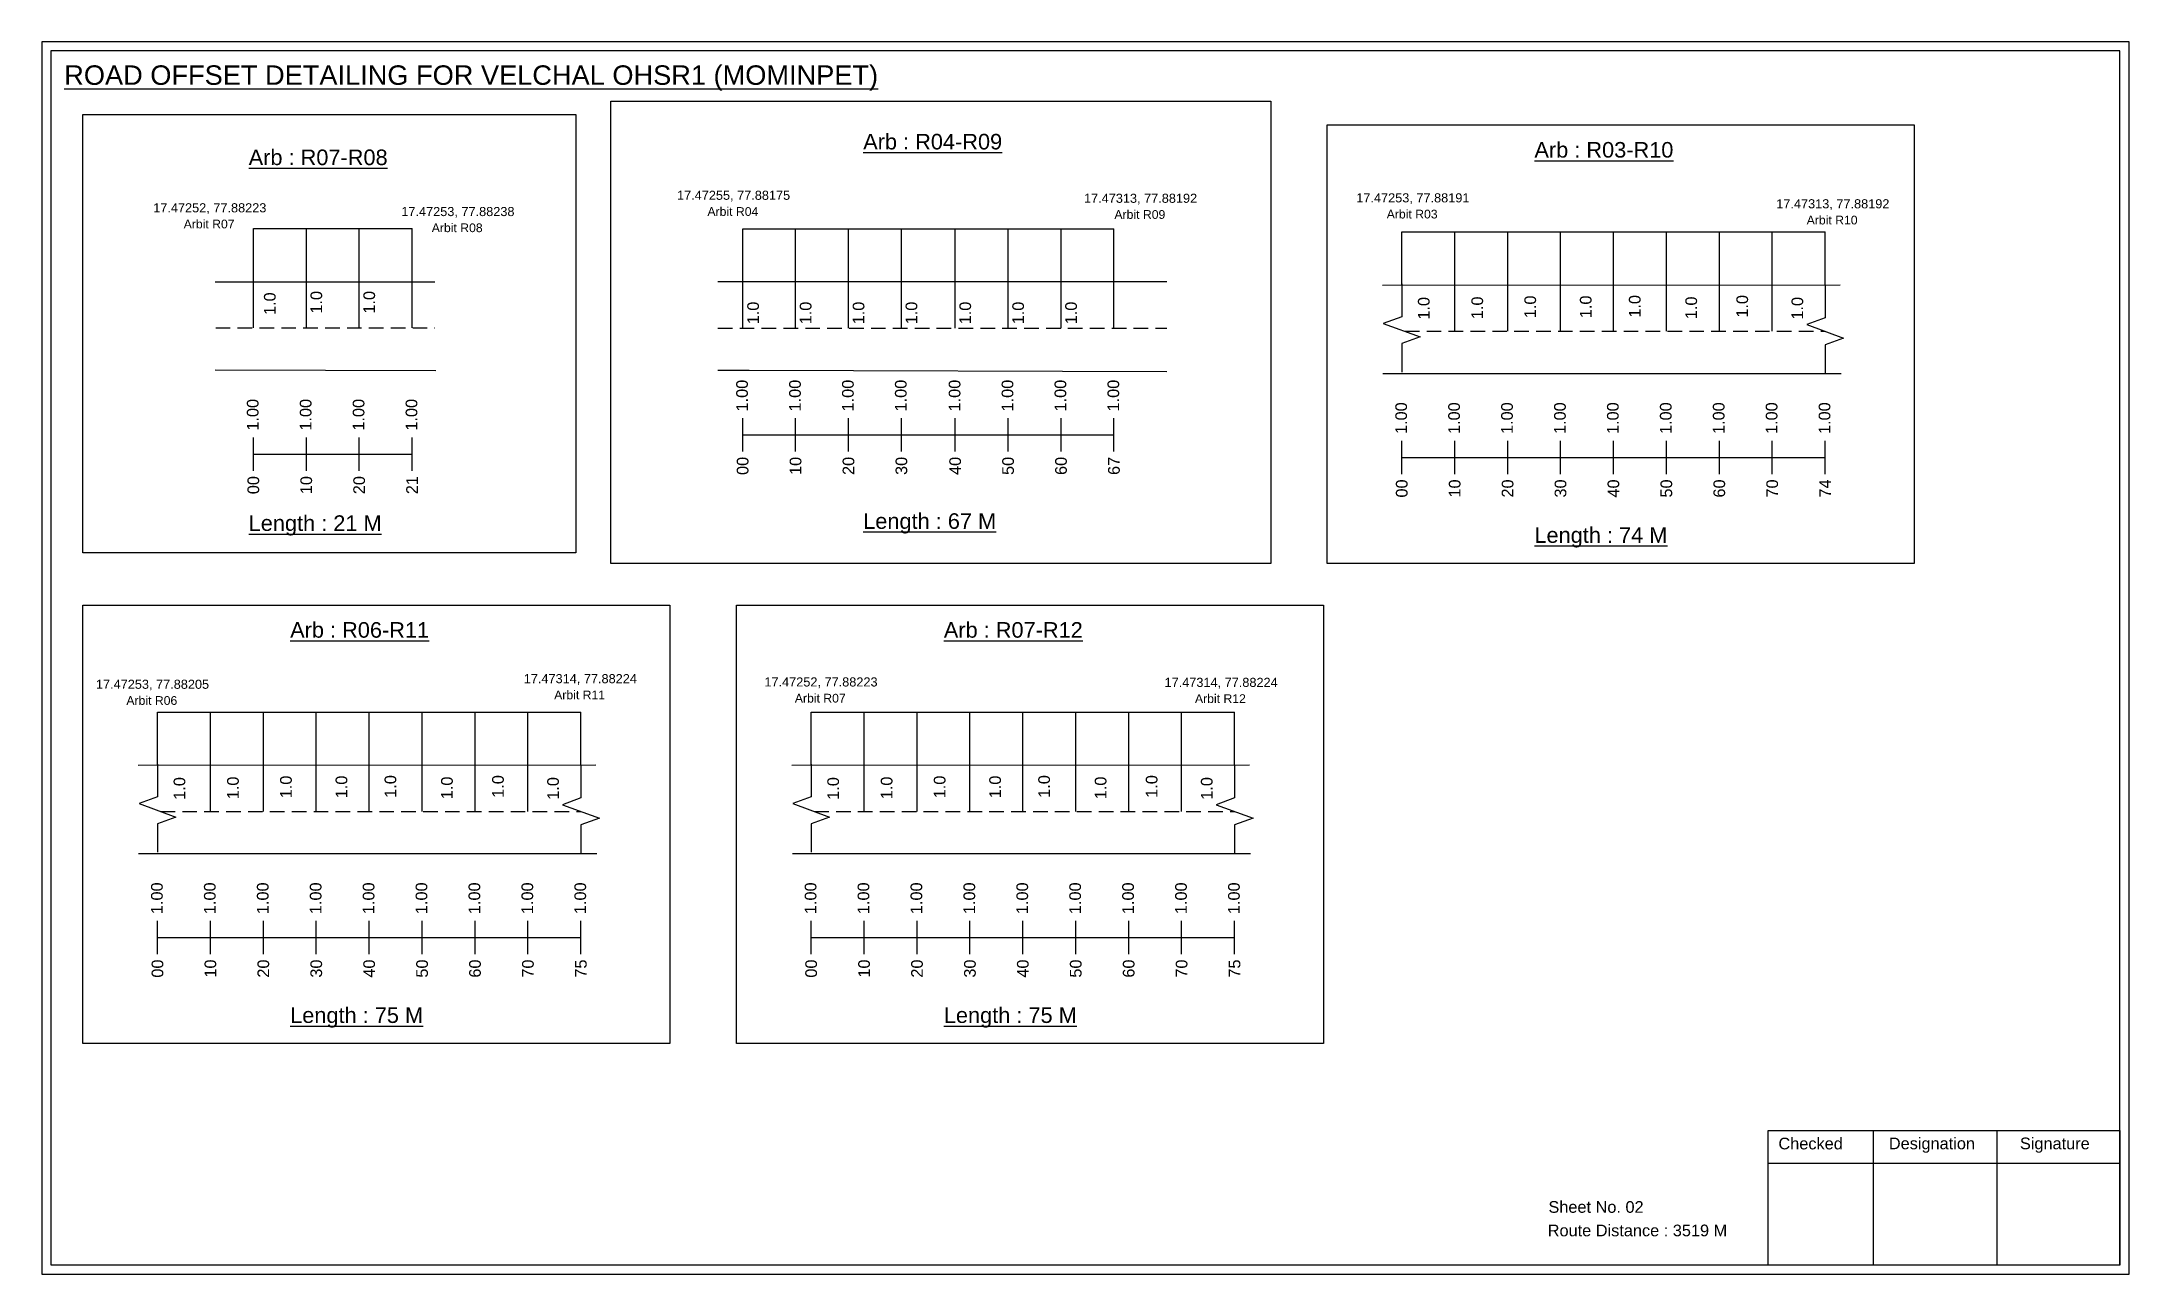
# Model space of a CAD drawing. Header units: inches. Extents: x 740 to 9019, y 644 to 1868.
# Drawn here: x 5020 to 5556, y 1463 to 1780 of the extents above; entities that cross this region are included whole.
import ezdxf

# ---------------------------------------------------------------- set-up
doc = ezdxf.new("R2010")
doc.units = ezdxf.units.IN
doc.header["$MEASUREMENT"] = 0
doc.linetypes.add('DASHED2', pattern=[0.375, 0.25, -0.125])
doc.layers.add('PDF_Geometry', color=7, linetype='Continuous')
doc.layers.add('PDF_Text', color=5, linetype='Continuous')
doc.styles.add('PDF Arial', font='arial.ttf')
doc.styles.get("Standard").update_dxf_attribs({"font": 'arial.ttf'})

msp = doc.modelspace()

# ---------------------------------------------------------------- texts
at = {"color": 242, "true_color": 0xcd2027}
for s, height, p in [('%%UROAD OFFSET DETAILING FOR VELCHAL OHSR1 (MOMINPET)', 5, (5025.28, 1769.05)), ('%%UArb : R04-R09', 4, (5230.61, 1752.45)), ('%%UArb : R03-R10', 4, (5403.11, 1750.35)), ('%%UArb : R07-R08', 4, (5072.68, 1748.42)), ('%%ULength : 21 M', 4, (5072.68, 1654.42)), ('%%ULength : 67 M', 4, (5230.61, 1654.95)), ('%%ULength : 74 M', 4, (5403.11, 1651.35)), ('%%UArb : R06-R11', 4, (5083.34, 1626.98)), ('%%UArb : R07-R12', 4, (5251.33, 1626.98)), ('%%ULength : 75 M', 4, (5083.34, 1527.98)), ('%%ULength : 75 M', 4, (5251.33, 1527.98))]:
    msp.add_text(s, height=height, dxfattribs=at).set_placement(p)
at = {"color": 5}
for s, height, p in [('17.47252, 77.88223', 2.34, (5048.15, 1736.28)), ('17.47255, 77.88175', 2.34, (5182.76, 1739.5)), ('17.47313, 77.88192', 2.34, (5287.35, 1738.73)), ('17.47253, 77.88191', 2.34, (5357.33, 1738.84)), ('17.47313, 77.88192', 2.34, (5465.26, 1737.31)), ('Arbit R07', 2.246, (5055.98, 1732.16)), ('17.47253, 77.88238', 2.34, (5111.91, 1735.32)), ('Arbit R08', 2.246, (5119.73, 1731.19)), ('Arbit R04', 2.246, (5190.58, 1735.37)), ('Arbit R09', 2.246, (5295.17, 1734.61)), ('Arbit R03', 2.246, (5365.15, 1734.71)), ('Arbit R10', 2.246, (5473.08, 1733.18)), ('17.47253, 77.88205', 2.34, (5033.43, 1613.85)), ('17.47314, 77.88224', 2.34, (5143.37, 1615.28)), ('17.47252, 77.88223', 2.34, (5205.22, 1614.44)), ('17.47314, 77.88224', 2.34, (5308.05, 1614.33)), ('Arbit R06', 2.246, (5041.25, 1609.72)), ('Arbit R11', 2.246, (5151.19, 1611.15)), ('Arbit R07', 2.246, (5213.04, 1610.31)), ('Arbit R12', 2.246, (5315.87, 1610.2))]:
    msp.add_text(s, height=height, dxfattribs=at).set_placement(p)
for p in [(5079.61, 1709.89), (5091.56, 1710.25), (5105.16, 1710.25), (5203.82, 1707.5), (5217.31, 1707.5), (5230.91, 1707.5), (5244.51, 1707.5), (5258.33, 1707.5), (5271.93, 1707.5), (5285.53, 1707.5), (5376.17, 1708.7), (5389.91, 1708.83), (5403.53, 1709.08), (5417.79, 1709.08), (5430.39, 1709.21), (5444.9, 1708.83), (5458.01, 1709.21), (5472.17, 1708.71), (5056.39, 1585.33), (5070.14, 1585.46), (5083.76, 1585.71), (5098.02, 1585.71), (5110.61, 1585.84), (5125.13, 1585.46), (5138.24, 1585.84), (5152.4, 1585.34), (5224.39, 1585.33), (5238.13, 1585.46), (5251.75, 1585.71), (5266.01, 1585.71), (5278.6, 1585.84), (5293.12, 1585.46), (5306.23, 1585.84), (5320.39, 1585.34)]:
    msp.add_text('1.0', height=3, rotation=90).set_placement(p)
at = {"color": 217, "true_color": 0x93278f}
for s, p in [('1.00', (5200.97, 1685.11)), ('1.00', (5214.57, 1685.11)), ('1.00', (5228.17, 1685.11)), ('1.00', (5241.77, 1685.11)), ('1.00', (5255.59, 1685.11)), ('1.00', (5269.19, 1685.11)), ('1.00', (5282.79, 1685.11)), ('1.00', (5296.39, 1685.11)), ('1.00', (5075.22, 1680.18)), ('1.00', (5088.82, 1680.18)), ('1.00', (5102.42, 1680.18)), ('1.00', (5116.02, 1680.18)), ('1.00', (5370.36, 1679.31)), ('1.00', (5383.96, 1679.31)), ('1.00', (5397.56, 1679.31)), ('1.00', (5411.16, 1679.31)), ('1.00', (5424.76, 1679.31)), ('1.00', (5438.36, 1679.31)), ('1.00', (5451.96, 1679.31)), ('1.00', (5465.56, 1679.31)), ('1.00', (5479.16, 1679.31)), ('00', (5201.12, 1668.79)), ('10', (5214.72, 1668.79)), ('20', (5228.32, 1668.79)), ('30', (5241.92, 1668.79)), ('40', (5255.74, 1668.79)), ('50', (5269.34, 1668.79)), ('60', (5282.94, 1668.79)), ('67', (5296.54, 1668.79)), ('00', (5075.37, 1663.85)), ('10', (5088.97, 1663.85)), ('20', (5102.57, 1663.85)), ('21', (5116.17, 1663.85)), ('00', (5370.51, 1662.99)), ('10', (5384.11, 1662.99)), ('20', (5397.71, 1662.99)), ('30', (5411.31, 1662.99)), ('40', (5424.91, 1662.99)), ('50', (5438.51, 1662.99)), ('60', (5452.11, 1662.99)), ('70', (5465.71, 1662.99)), ('74', (5479.31, 1662.99)), ('1.00', (5050.59, 1555.94)), ('1.00', (5064.19, 1555.94)), ('1.00', (5077.79, 1555.94)), ('1.00', (5091.39, 1555.94)), ('1.00', (5104.99, 1555.94)), ('1.00', (5118.59, 1555.94)), ('1.00', (5132.19, 1555.94)), ('1.00', (5145.79, 1555.94)), ('1.00', (5159.39, 1555.94)), ('1.00', (5218.58, 1555.94)), ('1.00', (5232.18, 1555.94)), ('1.00', (5245.78, 1555.94)), ('1.00', (5259.38, 1555.94)), ('1.00', (5272.98, 1555.94)), ('1.00', (5286.58, 1555.94)), ('1.00', (5300.18, 1555.94)), ('1.00', (5313.78, 1555.94)), ('1.00', (5327.38, 1555.94)), ('00', (5050.74, 1539.62)), ('10', (5064.34, 1539.62)), ('20', (5077.94, 1539.62)), ('30', (5091.54, 1539.62)), ('40', (5105.14, 1539.62)), ('50', (5118.74, 1539.62)), ('60', (5132.34, 1539.62)), ('70', (5145.94, 1539.62)), ('75', (5159.54, 1539.62)), ('00', (5218.73, 1539.62)), ('10', (5232.33, 1539.62)), ('20', (5245.93, 1539.62)), ('30', (5259.53, 1539.62)), ('40', (5273.13, 1539.62)), ('50', (5286.73, 1539.62)), ('60', (5300.33, 1539.62)), ('70', (5313.93, 1539.62)), ('75', (5327.53, 1539.62))]:
    msp.add_text(s, height=3, rotation=90, dxfattribs=at).set_placement(p)
for s, p in [('Sheet No. 02', (5406.71, 1479.2)), ('Route Distance : 3519 M', (5406.53, 1473.16))]:
    msp.add_text(s, height=3).set_placement(p)
at = {"layer": 'PDF_Text', "color": 7, "attachment_point": 7, "style": 'PDF Arial'}
for s, insert, char_height in [('Checked', (5465.82, 1495.45), 3.001), ('Designation', (5494.2, 1494.62), 3.0006), ('Signature', (5527.88, 1494.62), 3.001)]:
    msp.add_mtext(s, dxfattribs=dict(at, insert=insert, char_height=char_height))

# ---------------------------------------------------------------- linework, layer by layer
at = {"color": 5}
for p, q in [((5073.9, 1732.12), (5114.7, 1732.11)), ((5199.64, 1732.04), (5295.06, 1732.04)), ((5369.04, 1731.25), (5477.84, 1731.25)), ((5049.26, 1607.88), (5158.06, 1607.88)), ((5217.25, 1607.88), (5326.05, 1607.88))]:
    msp.add_line(p, q, dxfattribs=at)
for p, q in [((5073.9, 1706.58), (5073.9, 1732.12)), ((5087.5, 1706.58), (5087.5, 1732.12)), ((5101.1, 1706.58), (5101.1, 1732.12)), ((5114.7, 1706.58), (5114.7, 1732.12)), ((5199.64, 1706.51), (5199.64, 1732.04)), ((5213.24, 1706.51), (5213.24, 1732.04)), ((5226.84, 1706.51), (5226.84, 1732.04)), ((5240.44, 1706.51), (5240.44, 1732.04)), ((5254.26, 1706.51), (5254.26, 1732.04)), ((5267.86, 1706.51), (5267.86, 1732.04)), ((5281.46, 1706.51), (5281.46, 1732.04)), ((5295.06, 1706.51), (5295.06, 1732.04)), ((5369.04, 1717.6), (5369.04, 1731.25)), ((5382.64, 1705.72), (5382.64, 1731.25)), ((5396.24, 1705.72), (5396.24, 1731.25)), ((5409.84, 1705.72), (5409.84, 1731.25)), ((5423.44, 1705.72), (5423.44, 1731.25)), ((5437.04, 1705.72), (5437.04, 1731.25)), ((5450.64, 1705.72), (5450.64, 1731.25)), ((5464.24, 1705.72), (5464.24, 1731.25)), ((5477.84, 1717.6), (5477.84, 1731.25)), ((5064.06, 1718.46), (5120.55, 1718.46)), ((5308.66, 1718.39), (5193.24, 1718.39)), ((5364.04, 1717.6), (5481.66, 1717.66)), ((5064.06, 1695.78), (5120.77, 1695.65)), ((5193.24, 1695.7), (5201.29, 1695.7)), ((5201.29, 1695.7), (5308.66, 1695.41)), ((5364.18, 1694.91), (5481.97, 1694.91)), ((5049.26, 1594.23), (5049.26, 1607.88)), ((5062.86, 1582.35), (5062.86, 1607.88)), ((5076.46, 1582.35), (5076.46, 1607.88)), ((5090.06, 1582.35), (5090.06, 1607.88)), ((5103.66, 1582.35), (5103.66, 1607.88)), ((5117.26, 1582.35), (5117.26, 1607.88)), ((5130.86, 1582.35), (5130.86, 1607.88)), ((5144.46, 1582.35), (5144.46, 1607.88)), ((5158.06, 1594.23), (5158.06, 1607.88)), ((5217.25, 1594.23), (5217.25, 1607.88)), ((5230.85, 1582.35), (5230.85, 1607.88)), ((5244.45, 1582.35), (5244.45, 1607.88)), ((5258.05, 1582.35), (5258.05, 1607.88)), ((5271.65, 1582.35), (5271.65, 1607.88)), ((5285.25, 1582.35), (5285.25, 1607.88)), ((5298.85, 1582.35), (5298.85, 1607.88)), ((5312.45, 1582.35), (5312.45, 1607.88)), ((5326.05, 1594.23), (5326.05, 1607.88)), ((5044.27, 1594.23), (5161.88, 1594.29)), ((5212.26, 1594.23), (5329.87, 1594.29)), ((5044.41, 1571.54), (5162.19, 1571.54)), ((5212.4, 1571.54), (5330.18, 1571.54))]:
    msp.add_line(p, q)
at = {"linetype": 'DASHED2', "ltscale": 15}
for p, q in [((5064.21, 1706.58), (5120.55, 1706.58)), ((5193.24, 1706.51), (5308.66, 1706.51)), ((5369.8, 1705.72), (5477.84, 1705.72)), ((5050.02, 1582.35), (5158.06, 1582.35)), ((5218.02, 1582.35), (5326.05, 1582.35))]:
    msp.add_line(p, q, dxfattribs=at)
at = {"color": 217, "true_color": 0x93278f}
for p, q in [((5199.64, 1674.81), (5199.64, 1683.37)), ((5213.24, 1674.81), (5213.24, 1683.37)), ((5226.84, 1674.81), (5226.84, 1683.37)), ((5240.44, 1674.81), (5240.44, 1683.37)), ((5254.26, 1674.81), (5254.26, 1683.37)), ((5267.86, 1674.81), (5267.86, 1683.37)), ((5281.46, 1674.81), (5281.46, 1683.37)), ((5295.06, 1674.81), (5295.06, 1683.37)), ((5073.9, 1669.88), (5073.9, 1678.44)), ((5073.9, 1674.15), (5114.7, 1674.16)), ((5087.5, 1669.88), (5087.5, 1678.44)), ((5101.1, 1669.88), (5101.1, 1678.44)), ((5114.7, 1669.88), (5114.7, 1678.44)), ((5199.64, 1679.08), (5295.06, 1679.14)), ((5369.04, 1669.02), (5369.04, 1677.57)), ((5382.64, 1669.02), (5382.64, 1677.57)), ((5396.24, 1669.02), (5396.24, 1677.57)), ((5409.84, 1669.02), (5409.84, 1677.57)), ((5423.44, 1669.02), (5423.44, 1677.57)), ((5437.04, 1669.02), (5437.04, 1677.57)), ((5450.64, 1669.02), (5450.64, 1677.57)), ((5464.24, 1669.02), (5464.24, 1677.57)), ((5477.84, 1669.02), (5477.84, 1677.57)), ((5369.04, 1673.29), (5477.84, 1673.29)), ((5049.26, 1545.65), (5049.26, 1554.2)), ((5062.86, 1545.65), (5062.86, 1554.2)), ((5076.46, 1545.65), (5076.46, 1554.2)), ((5090.06, 1545.65), (5090.06, 1554.2)), ((5103.66, 1545.65), (5103.66, 1554.2)), ((5117.26, 1545.65), (5117.26, 1554.2)), ((5130.86, 1545.65), (5130.86, 1554.2)), ((5144.46, 1545.65), (5144.46, 1554.2)), ((5158.06, 1545.65), (5158.06, 1554.2)), ((5217.25, 1545.65), (5217.25, 1554.2)), ((5230.85, 1545.65), (5230.85, 1554.2)), ((5244.45, 1545.65), (5244.45, 1554.2)), ((5258.05, 1545.65), (5258.05, 1554.2)), ((5271.65, 1545.65), (5271.65, 1554.2)), ((5285.25, 1545.65), (5285.25, 1554.2)), ((5298.85, 1545.65), (5298.85, 1554.2)), ((5312.45, 1545.65), (5312.45, 1554.2)), ((5326.05, 1545.65), (5326.05, 1554.2)), ((5049.26, 1549.92), (5158.06, 1549.92)), ((5217.25, 1549.92), (5326.05, 1549.92))]:
    msp.add_line(p, q, dxfattribs=at)
for points in [[(5030.04, 1761.43), (5156.79, 1761.43), (5156.79, 1648.75), (5030.04, 1648.75)], [(5165.72, 1764.88), (5335.33, 1764.88), (5335.33, 1646.05), (5165.72, 1646.05)], [(5349.81, 1758.73), (5500.66, 1758.73), (5500.66, 1646.05), (5349.81, 1646.05)], [(5030.04, 1635.36), (5180.89, 1635.36), (5180.89, 1522.68), (5030.04, 1522.68)], [(5198.03, 1635.36), (5348.88, 1635.36), (5348.88, 1522.68), (5198.03, 1522.68)]]:
    msp.add_lwpolyline(points, close=True)
at = {"linetype": 'Continuous'}
for points in [[(5369.02, 1717.88), (5369.02, 1709.45), (5364.27, 1707.72), (5373.76, 1704.27), (5369.02, 1702.55), (5369.02, 1695.2)], [(5477.84, 1717.6), (5477.84, 1709.17), (5473.09, 1707.44), (5482.58, 1703.99), (5477.84, 1702.26), (5477.84, 1694.91)], [(5049.24, 1594.51), (5049.24, 1586.08), (5044.5, 1584.36), (5053.99, 1580.9), (5049.24, 1579.18), (5049.24, 1571.83)], [(5158.06, 1594.23), (5158.06, 1585.8), (5153.32, 1584.07), (5162.81, 1580.62), (5158.06, 1578.89), (5158.06, 1571.54)], [(5217.24, 1594.51), (5217.24, 1586.08), (5212.49, 1584.36), (5221.98, 1580.9), (5217.24, 1579.18), (5217.24, 1571.83)], [(5326.05, 1594.23), (5326.05, 1585.8), (5321.31, 1584.07), (5330.8, 1580.62), (5326.05, 1578.89), (5326.05, 1571.54)]]:
    msp.add_lwpolyline(points, dxfattribs=at)
at = {"layer": 'PDF_Geometry'}
for points in [[(5019.5, 1780.12), (5019.5, 1463.41), (5555.98, 1463.41), (5555.98, 1780.12)], [(5021.83, 1777.79), (5021.83, 1465.83), (5553.56, 1465.83), (5553.56, 1777.79)]]:
    msp.add_lwpolyline(points, close=True, dxfattribs=at)
at = {"layer": 'PDF_Geometry', "color": 242, "true_color": 0xcc1f26}
msp.add_lwpolyline([(5553.56, 1465.73), (5463.21, 1465.73), (5463.21, 1500.34), (5553.56, 1500.34)], close=True, dxfattribs=at)
for points in [[(5490.2, 1500.34), (5490.2, 1465.73)], [(5521.92, 1500.34), (5521.92, 1465.73)], [(5463.21, 1491.97), (5553.56, 1491.97)]]:
    msp.add_lwpolyline(points, dxfattribs=at)

msp.set_redraw_order([(e.dxf.handle, doc.entitydb.next_handle()) for e in msp.query("TEXT MTEXT ATTDEF DIMENSION ARC_DIMENSION")])  # texts and dimensions are drawn at this point

doc.saveas('drawing.dxf')
